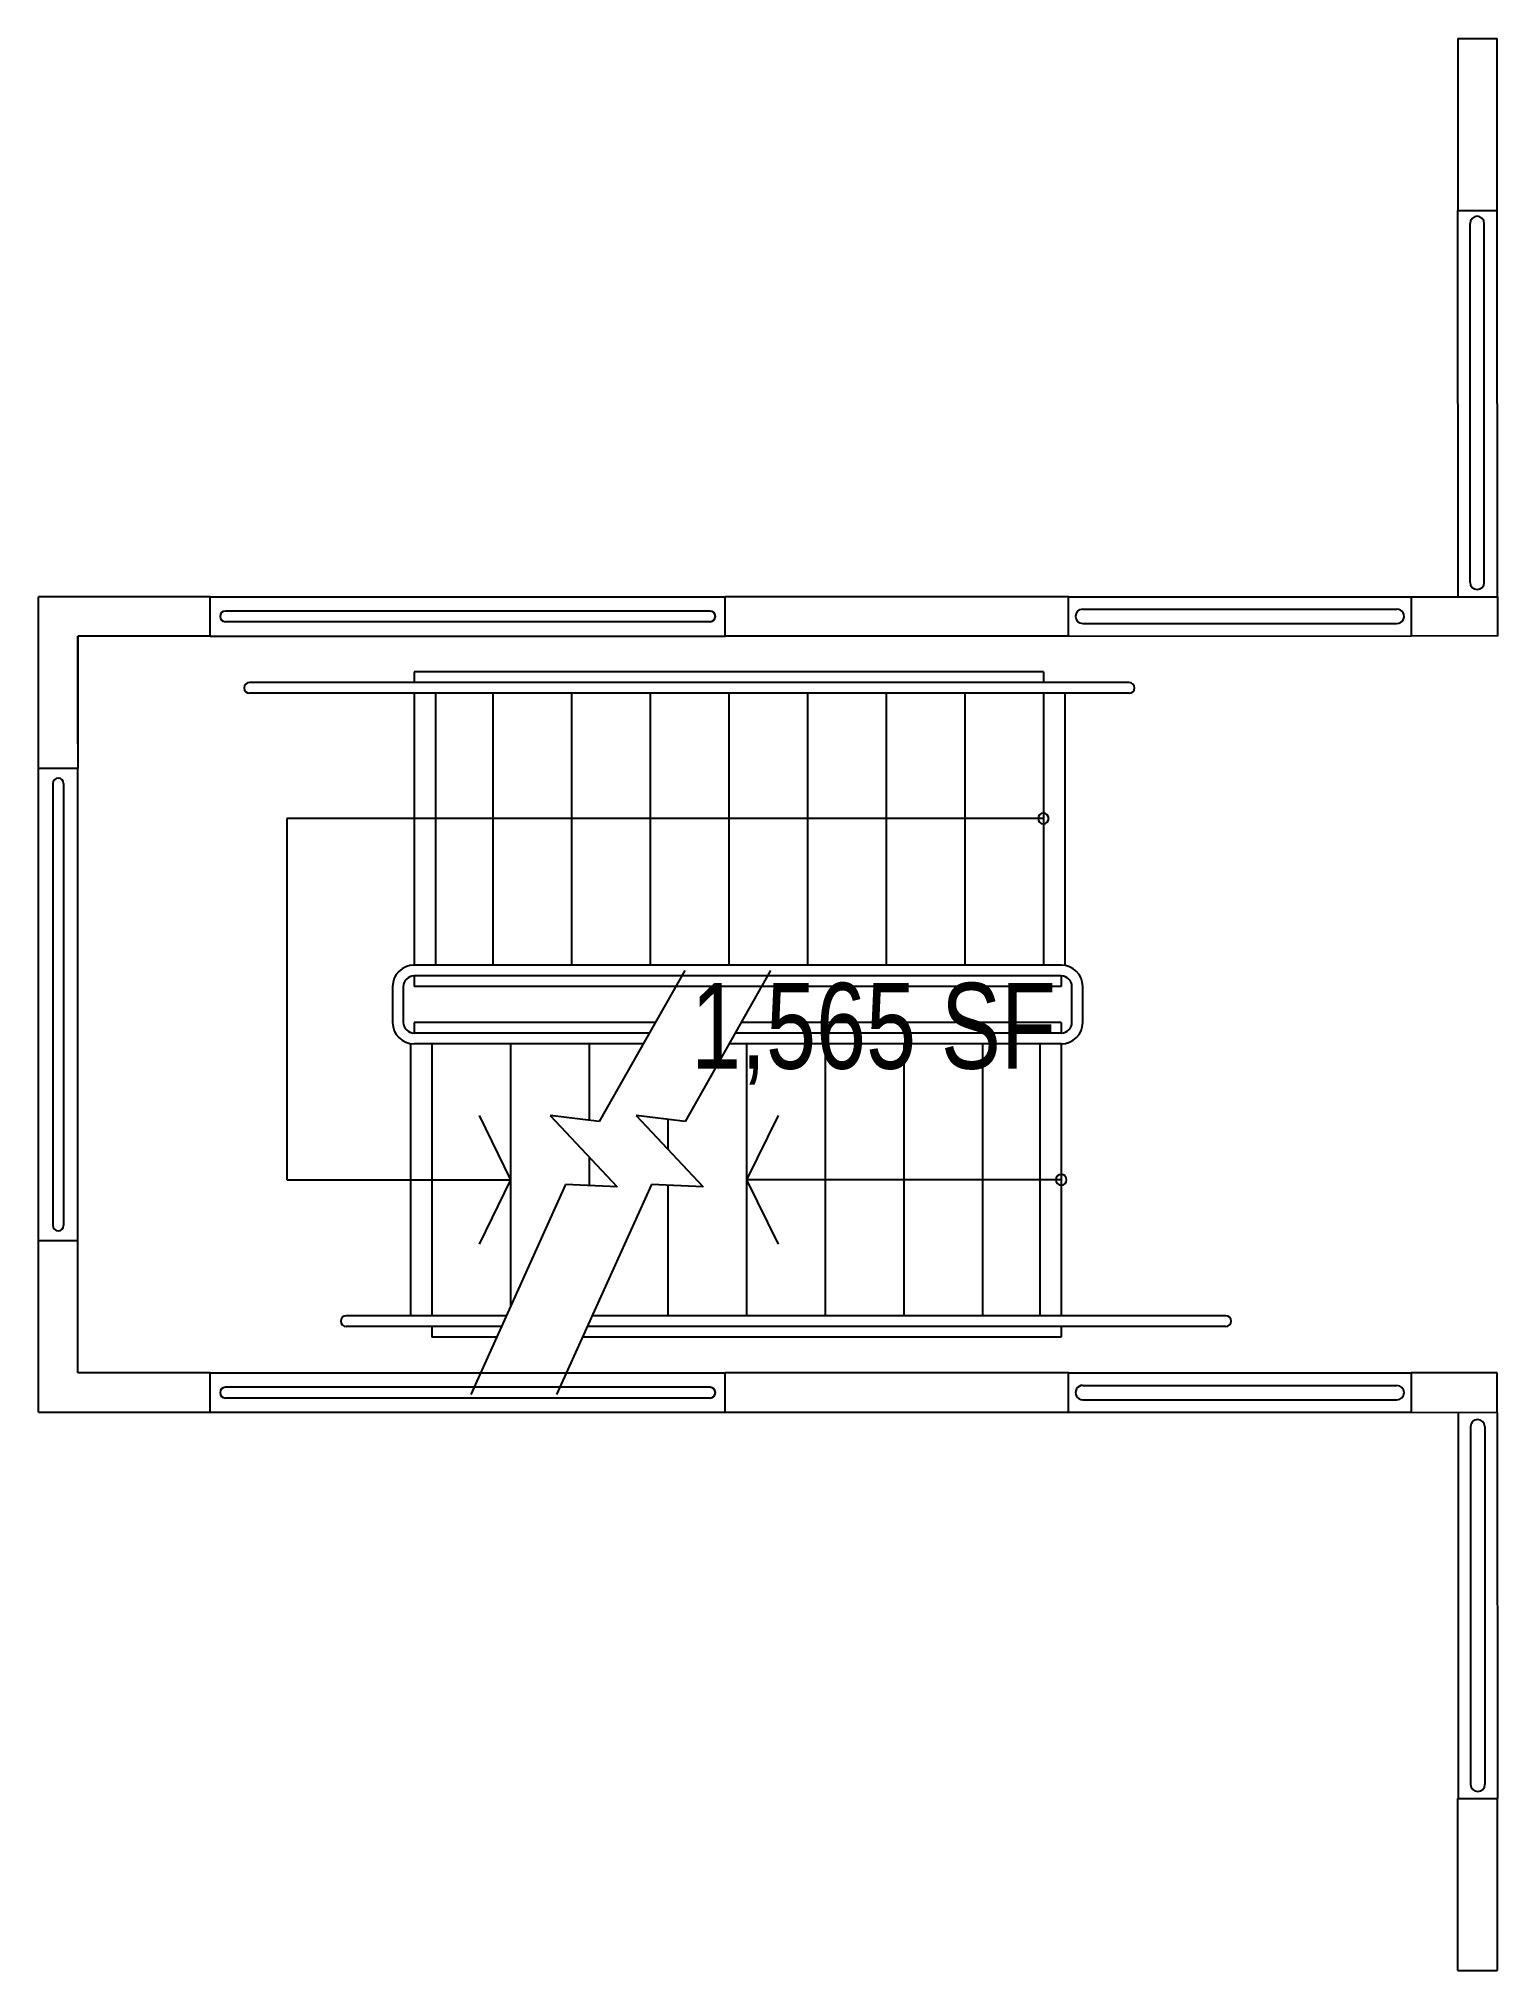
# Model space of a CAD drawing. Header units: inches. Extents: x -88 to 3164, y -85 to 1655.
# Drawn here: x 2455.9 to 2659.8, y 904.2 to 1174.2 of the extents above; entities that cross this region are included whole.
import ezdxf
from ezdxf.enums import TextEntityAlignment as Align

# ---------------------------------------------------------------- set-up
doc = ezdxf.new("R2010")
doc.units = ezdxf.units.IN
doc.header["$LTSCALE"] = 10
doc.header["$MEASUREMENT"] = 0
for name, color, linetype in [('A-FLOR', 3, 'CONTINUOUS'), ('A-WALL', 5, 'CONTINUOUS'), ('AREA-TEXT', 3, 'CONTINUOUS')]:
    doc.layers.add(name, color=color, linetype=linetype)
doc.styles.add('CP_AREA', font='arial.ttf', dxfattribs={"height": 15})

msp = doc.modelspace()

# ---------------------------------------------------------------- texts
at = {"layer": 'AREA-TEXT', "style": 'CP_AREA', "width": 0.75}
msp.add_text('1,565 SF', height=12, dxfattribs=at).set_placement((2572.59, 1036.18), align=Align.MIDDLE_CENTER)

# ---------------------------------------------------------------- linework, layer by layer
at = {"layer": 'A-FLOR'}
for p, q in [((2656.01, 1098.16), (2656.01, 1148.33)), ((2658.01, 1098.16), (2658.01, 1148.33)), ((2549.74, 1094.16), (2481.97, 1094.16)), ((2601.85, 1094.41), (2645.79, 1094.41)), ((2549.74, 1092.66), (2481.97, 1092.66)), ((2601.85, 1092.41), (2645.79, 1092.41)), ((2508.35, 1085.66), (2508.35, 1084.16)), ((2596.35, 1085.66), (2508.35, 1085.66)), ((2596.35, 1085.66), (2596.35, 1084.16)), ((2608.35, 1084.16), (2485.35, 1084.16)), ((2608.35, 1082.66), (2485.35, 1082.66)), ((2508.35, 1082.66), (2508.35, 1044.66)), ((2511.35, 1082.66), (2511.35, 1044.66)), ((2519.35, 1082.66), (2519.35, 1044.66)), ((2530.35, 1082.66), (2530.35, 1044.66)), ((2541.35, 1082.66), (2541.35, 1044.66)), ((2552.35, 1082.66), (2552.35, 1044.66)), ((2563.35, 1082.66), (2563.35, 1044.66)), ((2574.35, 1082.66), (2574.35, 1044.66)), ((2585.35, 1082.66), (2585.35, 1044.66)), ((2596.35, 1082.66), (2596.35, 1044.66)), ((2599.35, 1082.66), (2599.35, 1044.62)), ((2457.85, 1070.05), (2457.85, 1008.28)), ((2459.35, 1070.05), (2459.35, 1008.28)), ((2490.56, 1065.16), (2490.56, 1014.66)), ((2596.35, 1065.16), (2490.56, 1065.16)), ((2598.85, 1044.66), (2508.35, 1044.66)), ((2598.85, 1043.16), (2508.35, 1043.16)), ((2508.35, 1043.16), (2508.35, 1041.66)), ((2546.2, 1043.92), (2534.24, 1022.82)), ((2558.2, 1043.92), (2546.24, 1022.82)), ((2598.85, 1043.16), (2598.85, 1041.66)), ((2505.35, 1041.66), (2505.35, 1036.66)), ((2506.85, 1041.66), (2506.85, 1036.66)), ((2598.85, 1041.66), (2508.35, 1041.66)), ((2600.35, 1036.66), (2600.35, 1041.66)), ((2601.85, 1036.66), (2601.85, 1041.66)), ((2542.09, 1036.66), (2508.35, 1036.66)), ((2508.35, 1036.66), (2508.35, 1035.16)), ((2541.24, 1035.16), (2508.35, 1035.16)), ((2598.85, 1035.16), (2553.24, 1035.16)), ((2598.85, 1036.66), (2554.09, 1036.66)), ((2598.85, 1036.66), (2598.85, 1035.16)), ((2507.85, 1033.66), (2507.85, 995.66)), ((2540.39, 1033.66), (2508.35, 1033.66)), ((2510.85, 1033.66), (2510.85, 995.66)), ((2521.85, 1033.66), (2521.85, 997.01)), ((2532.85, 1033.66), (2532.85, 1022.99)), ((2598.85, 1033.66), (2552.39, 1033.66)), ((2554.85, 1033.66), (2554.85, 995.66)), ((2565.85, 1033.66), (2565.85, 995.66)), ((2576.85, 1033.66), (2576.85, 995.66)), ((2587.85, 1033.66), (2587.85, 995.66)), ((2595.85, 1033.66), (2595.85, 995.66)), ((2598.85, 1033.66), (2598.85, 995.66)), ((2517.46, 1023.66), (2521.86, 1014.66)), ((2534.24, 1022.82), (2527.39, 1023.65)), ((2527.39, 1023.65), (2536.77, 1013.69)), ((2546.24, 1022.82), (2539.39, 1023.65)), ((2539.39, 1023.65), (2548.77, 1013.69)), ((2559.25, 1023.66), (2554.85, 1014.66)), ((2543.85, 1023.11), (2543.85, 1018.91)), ((2532.85, 1017.85), (2532.85, 1013.85)), ((2490.56, 1014.66), (2521.86, 1014.66)), ((2529.54, 1013.99), (2516.27, 984.67)), ((2521.86, 1014.66), (2517.46, 1005.66)), ((2541.54, 1013.99), (2528.27, 984.67)), ((2536.77, 1013.69), (2529.54, 1013.99)), ((2548.77, 1013.69), (2541.54, 1013.99)), ((2543.85, 1013.89), (2543.85, 995.66)), ((2598.85, 1014.66), (2554.85, 1014.66)), ((2554.85, 1014.66), (2559.25, 1005.66)), ((2521.24, 995.66), (2498.85, 995.66)), ((2520.56, 994.16), (2498.85, 994.16)), ((2510.85, 994.16), (2510.85, 992.66)), ((2621.85, 994.16), (2532.56, 994.16)), ((2621.85, 995.66), (2533.24, 995.66)), ((2598.85, 994.16), (2598.85, 992.66)), ((2519.89, 992.66), (2510.85, 992.66)), ((2598.85, 992.66), (2531.89, 992.66)), ((2549.74, 985.66), (2481.97, 985.66)), ((2601.85, 985.92), (2645.79, 985.91)), ((2549.74, 984.16), (2481.97, 984.16)), ((2601.85, 983.92), (2645.79, 983.91)), ((2656.07, 980.16), (2656.09, 930.16)), ((2658.07, 980.16), (2658.09, 930.16))]:
    msp.add_line(p, q, dxfattribs=at)
for centre, radius, start, end in [((2657.01, 1148.33, 0), 1, 0, 180), ((2657.01, 1098.16, 0), 1, 180, 0), ((2481.97, 1093.41), 0.75, 90, 270), ((2549.74, 1093.41), 0.75, 270, 90), ((2601.85, 1093.41), 1, 90.0055, 270.0055), ((2645.79, 1093.41), 1, 270.0055, 90.0055), ((2485.35, 1083.41), 0.75, 90, 270), ((2608.35, 1083.41), 0.75, 270, 90), ((2458.6, 1070.05), 0.75, 0, 180), ((2596.35, 1065.16), 0.75, 0, 180), ((2596.35, 1065.16), 0.75, 180, 0), ((2508.35, 1041.66), 3, 90, 180), ((2508.35, 1041.66), 1.5, 90, 180), ((2598.85, 1041.66), 3, 0, 90), ((2598.85, 1041.66), 1.5, 0, 90), ((2508.35, 1036.66), 3, 180, 270), ((2508.35, 1036.66), 1.5, 180, 270), ((2598.85, 1036.66), 3, 270, 0), ((2598.85, 1036.66), 1.5, 270, 0), ((2598.85, 1014.66), 0.75, 0, 180), ((2598.85, 1014.66), 0.75, 180, 0), ((2458.6, 1008.28), 0.75, 180, 0), ((2498.85, 994.91), 0.75, 90, 270), ((2621.85, 994.91), 0.75, 270, 90), ((2481.97, 984.91), 0.75, 90, 270), ((2549.74, 984.91), 0.75, 270, 90), ((2601.85, 984.92), 1, 89.9945, 269.9945), ((2645.79, 984.91), 1, 269.9945, 89.9945), ((2657.07, 980.16, 0), 1, 359.9934, 179.9934), ((2657.09, 930.16, 0), 1, 180.0204, 0.0204)]:
    msp.add_arc(centre, radius, start, end, dxfattribs=at)
at = {"layer": 'A-WALL'}
for p, q in [((2654.32, 1174.16), (2659.82, 1174.16)), ((2654.32, 1174.16), (2654.32, 1150.16)), ((2659.82, 1150.16), (2659.82, 1174.16)), ((2654.32, 1150.16), (2659.82, 1150.16)), ((2654.33, 1096.16), (2654.32, 1150.16)), ((2659.83, 1096.16), (2659.82, 1150.16)), ((2455.85, 1072.16), (2455.85, 1096.16)), ((2479.85, 1096.16), (2455.85, 1096.16)), ((2479.85, 1090.66), (2479.85, 1096.16)), ((2479.85, 1096.16), (2551.85, 1096.16)), ((2599.85, 1096.16), (2551.85, 1096.16)), ((2551.85, 1090.66), (2551.85, 1096.16)), ((2599.85, 1096.16), (2647.83, 1096.16)), ((2599.85, 1090.66), (2599.85, 1096.16)), ((2647.83, 1090.67), (2647.83, 1096.16)), ((2647.83, 1096.16), (2659.83, 1096.16)), ((2659.83, 1096.16), (2659.83, 1090.66)), ((2461.35, 1075.66), (2461.35, 1090.66)), ((2461.35, 1090.66), (2461.35, 1072.16)), ((2479.85, 1090.66), (2461.35, 1090.66)), ((2479.85, 1090.66), (2551.85, 1090.66)), ((2599.85, 1090.66), (2551.85, 1090.66)), ((2599.85, 1090.66), (2647.83, 1090.67)), ((2659.83, 1090.66), (2647.83, 1090.67)), ((2455.85, 1006.16), (2455.85, 1072.16)), ((2461.35, 1072.16), (2455.85, 1072.16)), ((2461.35, 1006.16), (2461.35, 1072.16)), ((2455.85, 982.16), (2455.85, 1006.16)), ((2455.85, 1006.16), (2461.35, 1006.16)), ((2461.35, 987.66), (2461.35, 1006.16)), ((2479.85, 987.66), (2461.35, 987.66)), ((2479.85, 982.16), (2479.85, 987.66)), ((2479.85, 987.66), (2551.85, 987.66)), ((2599.85, 987.66), (2551.85, 987.66)), ((2551.85, 982.16), (2551.85, 987.66)), ((2599.85, 987.66), (2647.79, 987.66)), ((2599.85, 982.16), (2599.85, 987.66)), ((2647.79, 987.67), (2647.79, 982.16)), ((2659.79, 987.66), (2647.79, 987.67)), ((2659.79, 982.15), (2659.79, 987.66)), ((2455.85, 982.16), (2479.85, 982.16)), ((2479.85, 982.16), (2551.85, 982.16)), ((2551.85, 982.16), (2599.85, 982.16)), ((2599.85, 982.16), (2647.79, 982.16)), ((2647.79, 982.16), (2659.79, 982.15)), ((2654.36, 982.16), (2654.33, 928.16)), ((2659.79, 982.15), (2659.83, 928.16)), ((2654.31, 904.16), (2654.32, 928.16)), ((2654.32, 928.16), (2659.82, 928.16)), ((2659.82, 928.16), (2659.81, 904.16)), ((2654.31, 904.16), (2659.81, 904.16))]:
    msp.add_line(p, q, dxfattribs=at)

msp.set_redraw_order([(e.dxf.handle, doc.entitydb.next_handle()) for e in msp.query("TEXT MTEXT ATTDEF DIMENSION ARC_DIMENSION")])  # texts and dimensions are drawn at this point

doc.saveas('drawing.dxf')
